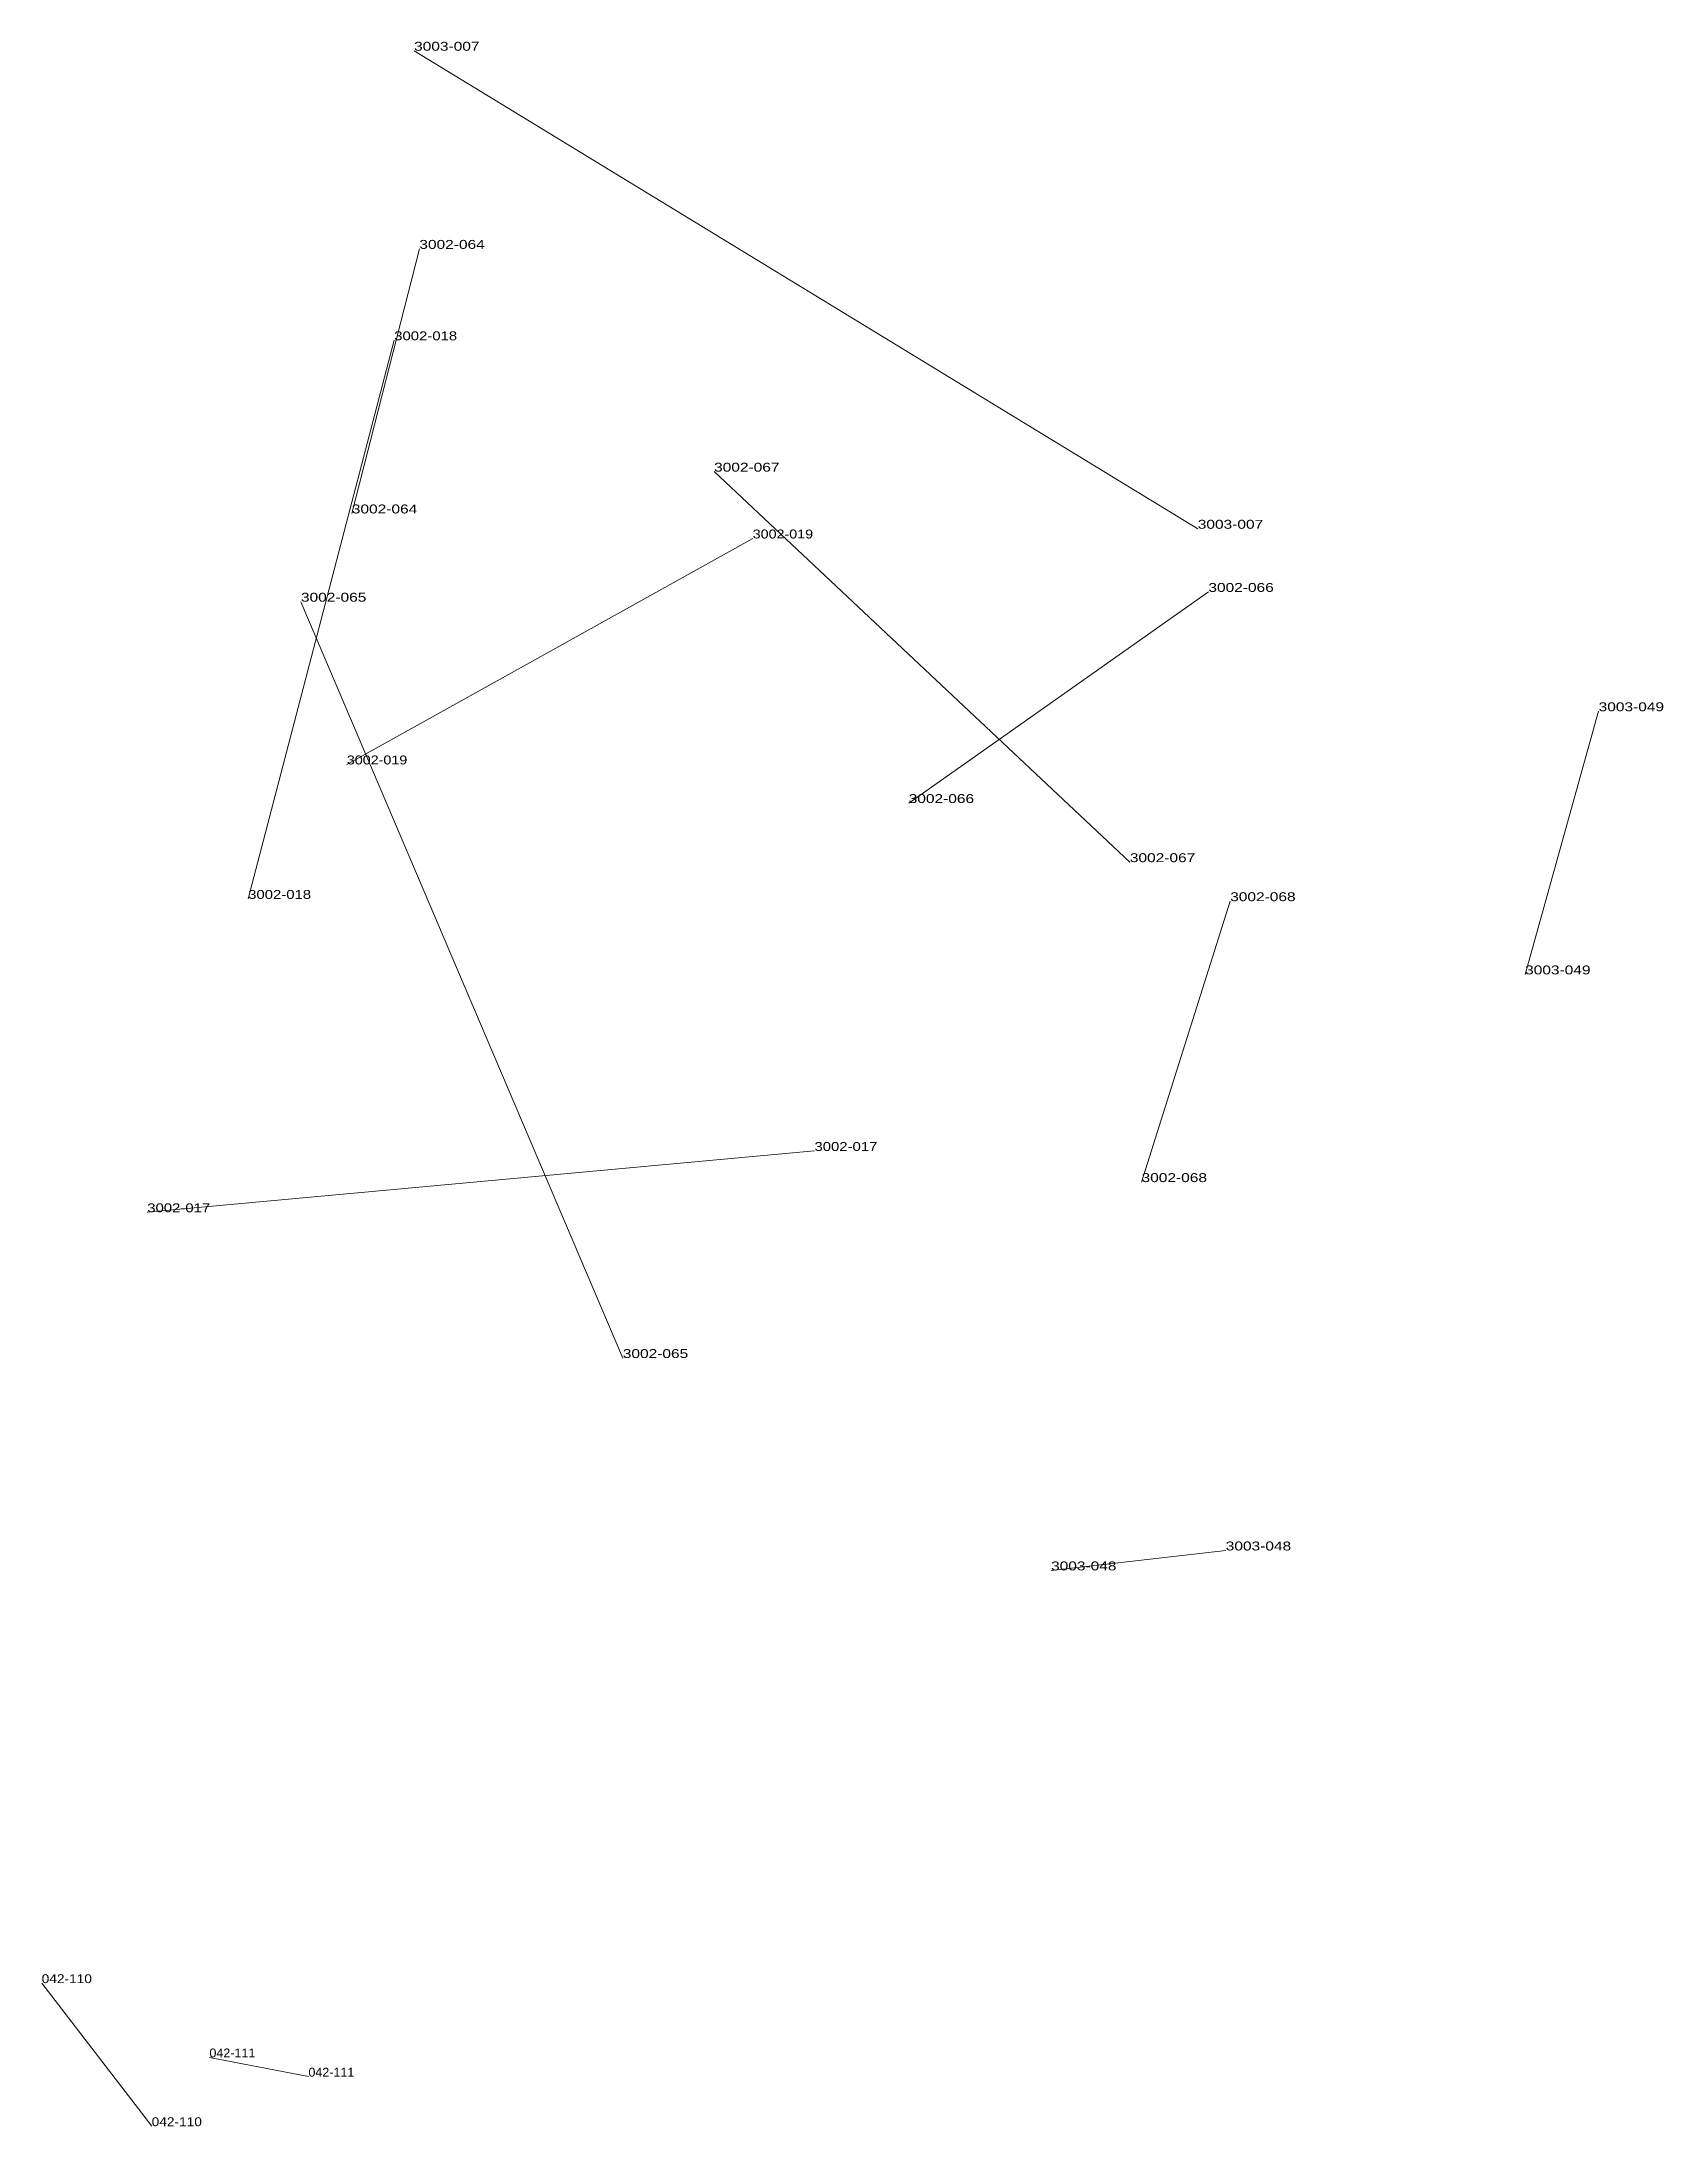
# Model space of a CAD drawing. Header units: metres. Extents: x 571156 to 607184, y 703608 to 727431.
# Drawn here: x 579583.5 to 579947.7, y 716328 to 716796 of the extents above; entities that cross this region are included whole.
import ezdxf

# ---------------------------------------------------------------- set-up
doc = ezdxf.new("R2010")
doc.units = ezdxf.units.M
doc.header["$LTSCALE"] = 0.8
doc.layers.add('60', color=7, linetype='Continuous', lineweight=13)
doc.layers.add('61', color=7, linetype='Continuous')

msp = doc.modelspace()

# ---------------------------------------------------------------- texts
at = {"layer": '60'}
for s, width, p in [('3002-018', 1.25, (579662.69, 716728.93)), ('3002-067', 1.3, (579734.52, 716699.44)), ('3002-064', 1.3, (579653.17, 716690.06)), ('3002-019', 1.2, (579743.19, 716684.44)), ('3003-007', 1.3, (579843.14, 716686.62)), ('3002-066', 1.3, (579845.52, 716672.44)), ('3003-049', 1.3, (579933.16, 716645.65)), ('3002-017', 1.25, (579757.06, 716546.93)), ('3002-068', 1.3, (579830.52, 716539.94)), ('3002-065', 1.3, (579714.02, 716500.44)), ('3003-048', 1.3, (579849.42, 716457.24)), ('042-111', 1.05, (579643.42, 716339.1)), ('042-111', 1.05, (579643.42, 716339.1)), ('042-110', 1.15, (579608.22, 716327.98)), ('042-110', 1.15, (579608.22, 716327.98))]:
    msp.add_text(s, height=2, dxfattribs=dict(at, width=width)).set_placement(p)
at = {"layer": '61'}
for s, width, p in [('3003-007', 1.3, (579667.15, 716793.94)), ('3002-064', 1.3, (579668.33, 716749.46)), ('3002-065', 1.3, (579641.74, 716670.24)), ('3002-019', 1.2, (579652.05, 716633.71)), ('3002-066', 1.3, (579778.22, 716625.04)), ('3002-067', 1.3, (579827.89, 716611.77)), ('3002-018', 1.25, (579629.89, 716603.52)), ('3002-068', 1.3, (579850.42, 716603.01)), ('3003-049', 1.3, (579916.65, 716586.57)), ('3002-017', 1.25, (579607.23, 716533.16)), ('3003-048', 1.3, (579810.19, 716452.76)), ('042-110', 1.15, (579583.52, 716360.09)), ('042-110', 1.15, (579583.52, 716360.09)), ('042-111', 1.05, (579621.19, 716343.42)), ('042-111', 1.05, (579621.19, 716343.42))]:
    msp.add_text(s, height=2, dxfattribs=dict(at, width=width)).set_placement(p)

# ---------------------------------------------------------------- linework, layer by layer
at = {"layer": '60'}
for p, q in [((579667.15, 716793.94), (579843.14, 716686.62)), ((579668.33, 716749.46), (579653.17, 716690.06)), ((579629.89, 716603.52), (579662.69, 716728.93)), ((579827.89, 716611.77), (579734.52, 716699.44)), ((579652.05, 716633.71), (579743.19, 716684.44)), ((579778.22, 716625.04), (579845.52, 716672.44)), ((579641.74, 716670.24), (579714.02, 716500.44)), ((579916.65, 716586.57), (579933.16, 716645.65)), ((579850.42, 716603.01), (579830.52, 716539.94)), ((579607.23, 716533.16), (579757.06, 716546.93)), ((579810.19, 716452.76), (579849.42, 716457.24)), ((579583.52, 716360.09), (579608.22, 716327.98)), ((579583.52, 716360.09), (579608.22, 716327.98)), ((579621.19, 716343.42), (579643.42, 716339.1)), ((579621.19, 716343.42), (579643.42, 716339.1))]:
    msp.add_line(p, q, dxfattribs=at)

msp.set_redraw_order([(e.dxf.handle, doc.entitydb.next_handle()) for e in msp.query("TEXT MTEXT ATTDEF DIMENSION ARC_DIMENSION")])  # texts and dimensions are drawn at this point

doc.saveas('drawing.dxf')
